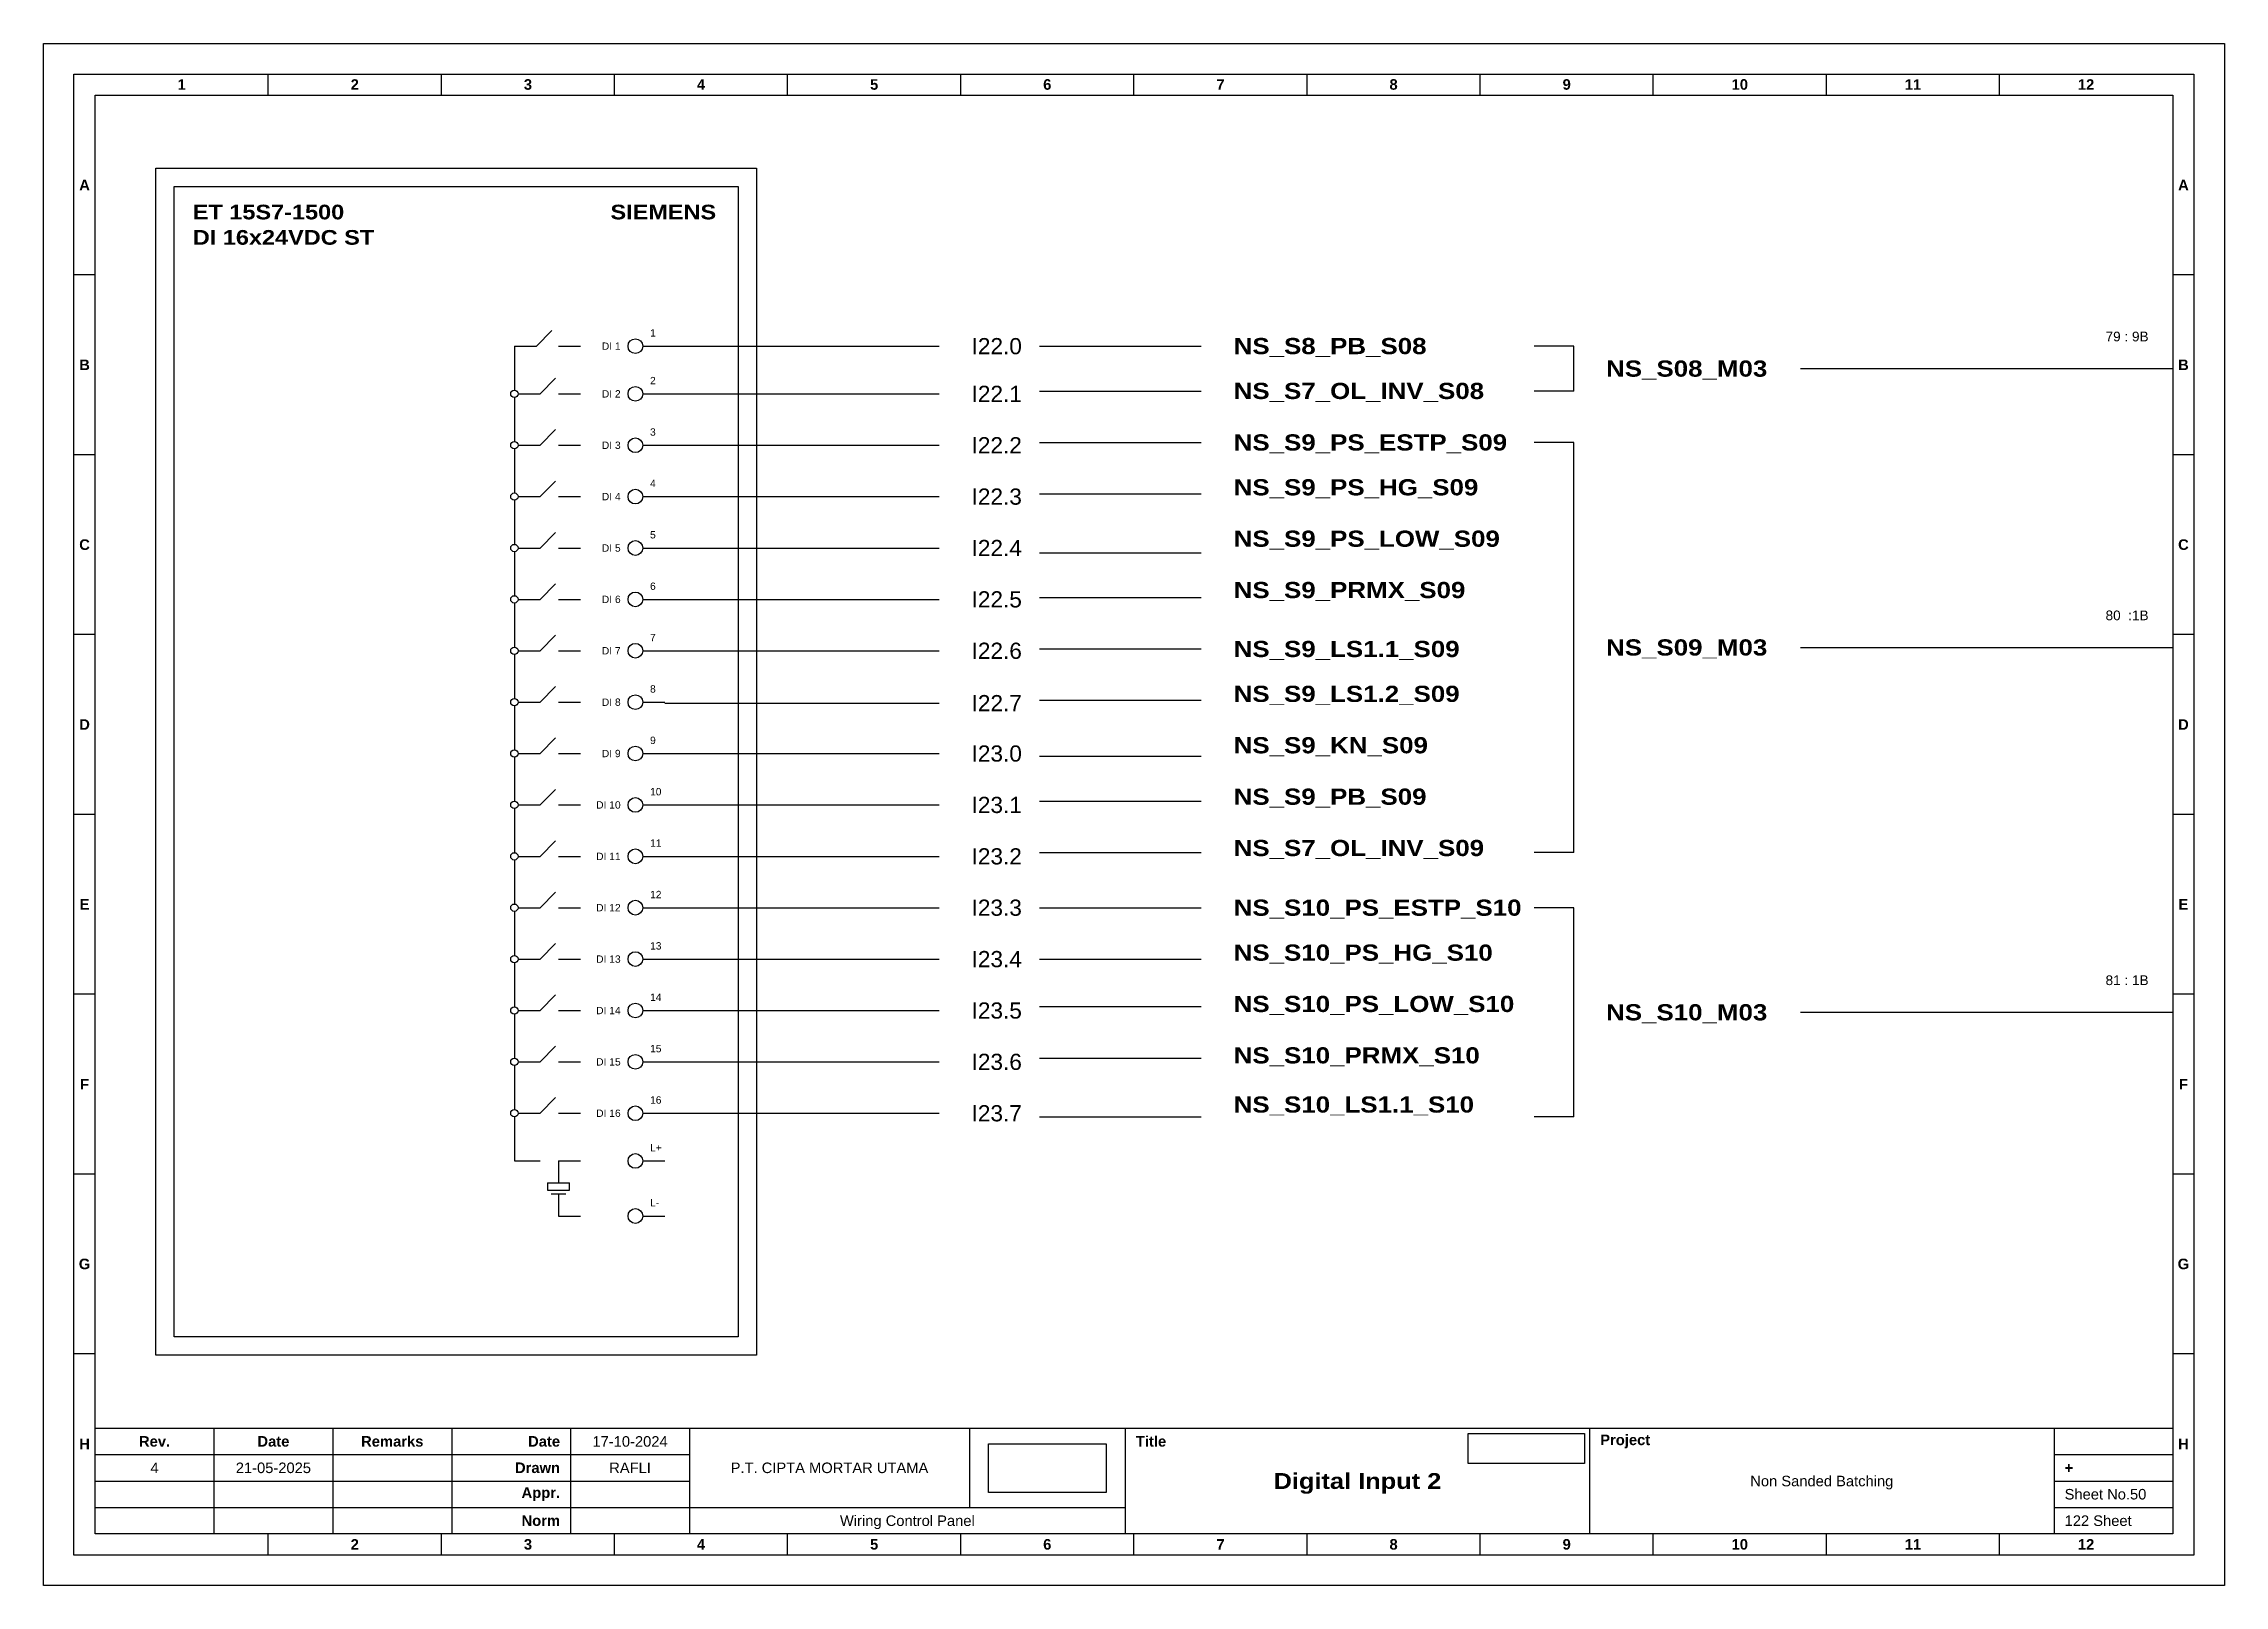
# Model space of a CAD drawing. Header units: centimetres. Extents: x 960 to 2473, y 652 to 2370.
# Drawn here: x 960.8 to 1230.1, y 1840.3 to 2030.8 of the extents above; entities that cross this region are included whole.
import ezdxf
from ezdxf.enums import TextEntityAlignment as Align

# ---------------------------------------------------------------- set-up
doc = ezdxf.new("R2010")
doc.units = ezdxf.units.CM
doc.header["$MEASUREMENT"] = 0
doc.styles.add('Bold', font='ariblk.ttf', dxfattribs={"height": 25.4})
doc.styles.get("Standard").update_dxf_attribs({"font": 'arial.ttf'})
picture_1 = doc.add_image_def('image1.png', size_in_pixel=(2048, 847))
picture_2 = doc.add_image_def('image2.png', size_in_pixel=(2092, 542))

msp = doc.modelspace()

# ---------------------------------------------------------------- texts
at = {"ltscale": 500, "style": 'Bold'}
for s, p in [('ET 15S7-1500', (979.19, 2010.86)), ('DI 16x24VDC ST', (979.19, 2007.73))]:
    msp.add_text(s, height=1.8132, dxfattribs=at).set_placement(p, align=Align.TOP_LEFT)
msp.add_text('SIEMENS', height=1.813, dxfattribs=at).set_placement((1043.82, 2010.86), align=Align.TOP_RIGHT)
at = {"ltscale": 500}
for s, p in [('DI 1', (1032.03, 1993.39)), ('DI 2', (1032.03, 1987.5)), ('DI 3', (1032.03, 1981.15)), ('DI 4', (1032.03, 1974.81)), ('DI 5', (1032.03, 1968.46)), ('DI 6', (1032.03, 1962.12)), ('DI 7', (1032.03, 1955.77)), ('DI 8', (1032.03, 1949.42)), ('DI 9', (1032.03, 1943.08)), ('DI 10', (1032.03, 1936.73)), ('DI 11', (1032.03, 1930.38)), ('DI 12', (1032.03, 1924.04)), ('DI 13', (1032.03, 1917.69)), ('DI 14', (1032.03, 1911.34)), ('DI 15', (1032.03, 1905)), ('DI 16', (1032.03, 1898.65))]:
    msp.add_text(s, height=0.907, dxfattribs=at).set_placement(p, align=Align.MIDDLE_RIGHT)
for s, p in [('1', (1035.66, 1994.3)), ('2', (1035.66, 1988.41)), ('3', (1035.66, 1982.06)), ('4', (1035.66, 1975.71)), ('5', (1035.66, 1969.37)), ('6', (1035.66, 1963.02)), ('7', (1035.66, 1956.68)), ('8', (1035.66, 1950.33)), ('9', (1035.66, 1943.98)), ('10', (1035.66, 1937.64)), ('11', (1035.66, 1931.29)), ('12', (1035.66, 1924.94)), ('13', (1035.66, 1918.6)), ('14', (1035.66, 1912.25)), ('15', (1035.66, 1905.91)), ('16', (1035.66, 1899.56)), ('L+', (1035.66, 1893.67)), ('L-', (1035.66, 1886.87))]:
    msp.add_text(s, height=0.907, dxfattribs=at).set_placement(p, align=Align.BOTTOM_LEFT)
for s, p in [('I22.0', (1075.37, 1993.39)), ('I22.1', (1075.37, 1987.5)), ('I22.2', (1075.37, 1981.15)), ('I22.3', (1075.37, 1974.81)), ('I22.4', (1075.37, 1968.46)), ('I22.5', (1075.37, 1962.12)), ('I22.6', (1075.37, 1955.77)), ('I22.7', (1075.37, 1949.3)), ('I23.0', (1075.37, 1943.08)), ('I23.1', (1075.37, 1936.73)), ('I23.2', (1075.37, 1930.38)), ('I23.3', (1075.37, 1924.04)), ('I23.4', (1075.37, 1917.69)), ('I23.5', (1075.37, 1911.34)), ('I23.6', (1075.37, 1905)), ('I23.7', (1075.37, 1898.65))]:
    msp.add_text(s, height=2, dxfattribs=at).set_placement(p, align=Align.MIDDLE_LEFT)
at = {"ltscale": 500, "style": 'Bold'}
for s, p in [('NS_S8_PB_S08', (1107.74, 1993.4)), ('NS_S08_M03', (1153.74, 1990.62)), ('NS_S7_OL_INV_S08', (1107.74, 1987.86)), ('NS_S9_PS_ESTP_S09', (1107.74, 1981.5)), ('NS_S9_PS_HG_S09', (1107.74, 1975.96)), ('NS_S9_PS_LOW_S09', (1107.74, 1969.61)), ('NS_S9_PRMX_S09', (1107.74, 1963.27)), ('NS_S9_LS1.1_S09', (1107.74, 1955.99)), ('NS_S09_M03', (1153.74, 1956.18)), ('NS_S9_LS1.2_S09', (1107.74, 1950.45)), ('NS_S9_KN_S09', (1107.74, 1944.1)), ('NS_S9_PB_S09', (1107.74, 1937.75)), ('NS_S7_OL_INV_S09', (1107.74, 1931.41)), ('NS_S10_PS_ESTP_S10', (1107.74, 1924.04)), ('NS_S10_PS_HG_S10', (1107.74, 1918.49)), ('NS_S10_PS_LOW_S10', (1107.74, 1912.15)), ('NS_S10_M03', (1153.74, 1911.12)), ('NS_S10_PRMX_S10', (1107.74, 1905.8)), ('NS_S10_LS1.1_S10', (1107.74, 1899.73))]:
    msp.add_text(s, height=2, dxfattribs=at).set_placement(p, align=Align.MIDDLE_LEFT)
at = {"ltscale": 500}
for s, p in [('79 : 9B', (1220.74, 1993.62)), ('80  :1B', (1220.74, 1959.18)), ('81 : 1B', (1220.74, 1914.12))]:
    msp.add_text(s, height=1.2, dxfattribs=at).set_placement(p, align=Align.BOTTOM_RIGHT)

# ---------------------------------------------------------------- blocks, each defined once
blk = doc.blocks.new('KOP MU PROJECT')
at = {"color": 6, "ltscale": 50}
for p, q in [((27.74, 184.05), (27.74, 186.66)), ((49.13, 184.05), (49.13, 186.66)), ((70.51, 184.05), (70.51, 186.66)), ((91.89, 184.05), (91.89, 186.66)), ((113.27, 184.05), (113.27, 186.66)), ((134.66, 184.05), (134.66, 186.66)), ((156.04, 184.05), (156.04, 186.66)), ((177.42, 184.05), (177.42, 186.66)), ((198.8, 184.05), (198.8, 186.66)), ((220.19, 184.05), (220.19, 186.66)), ((241.57, 184.05), (241.57, 186.66)), ((6.36, 161.84), (3.75, 161.84)), ((265.59, 161.84), (262.98, 161.84)), ((6.36, 139.63), (3.75, 139.63)), ((265.59, 139.63), (262.98, 139.63)), ((6.36, 117.42), (3.75, 117.42)), ((265.59, 117.42), (262.98, 117.42)), ((6.36, 95.22), (3.75, 95.22)), ((265.59, 95.22), (262.98, 95.22)), ((6.36, 73.01), (3.75, 73.01)), ((265.59, 73.01), (262.98, 73.01)), ((6.36, 50.8), (3.75, 50.8)), ((265.59, 50.8), (262.98, 50.8)), ((6.36, 28.59), (3.75, 28.59)), ((265.59, 28.59), (262.98, 28.59)), ((27.74, 3.75), (27.74, 6.36)), ((49.13, 3.75), (49.13, 6.36)), ((70.51, 3.75), (70.51, 6.36)), ((91.89, 3.75), (91.89, 6.36)), ((113.27, 3.75), (113.27, 6.36)), ((134.66, 3.75), (134.66, 6.36)), ((156.04, 3.75), (156.04, 6.36)), ((177.42, 3.75), (177.42, 6.36)), ((198.8, 3.75), (198.8, 6.36)), ((220.19, 3.75), (220.19, 6.36)), ((241.57, 3.75), (241.57, 6.36))]:
    blk.add_line(p, q, dxfattribs=at)
at = {"ltscale": 50}
for p, q in [((6.36, 19.41), (262.98, 19.41)), ((21.04, 19.41), (21.04, 6.36)), ((35.72, 19.41), (35.72, 6.36)), ((50.41, 19.41), (50.41, 6.36)), ((65.09, 19.41), (65.09, 6.36)), ((79.77, 19.41), (79.77, 6.36)), ((114.35, 19.41), (114.35, 9.62)), ((133.6, 19.41), (133.6, 6.36)), ((190.95, 19.41), (190.95, 6.36)), ((248.3, 19.41), (248.3, 6.36)), ((6.36, 16.15), (79.77, 16.15)), ((248.3, 16.15), (262.98, 16.15)), ((6.36, 12.89), (79.77, 12.89)), ((248.3, 12.89), (262.98, 12.89)), ((6.36, 9.62), (133.6, 9.62)), ((248.3, 9.62), (262.98, 9.62))]:
    blk.add_line(p, q, dxfattribs=at)
at = {"color": 1, "ltscale": 50}
blk.add_lwpolyline([(269.34, 0), (0, 0), (0, 190.41), (269.34, 190.41)], close=True, dxfattribs=at)
at = {"color": 6, "ltscale": 50}
for points in [[(265.59, 3.75), (3.75, 3.75), (3.75, 186.66), (265.59, 186.66)], [(262.98, 6.36), (6.36, 6.36), (6.36, 184.05), (262.98, 184.05)]]:
    blk.add_lwpolyline(points, close=True, dxfattribs=at)
at = {"ltscale": 50, "char_height": 1.305, "attachment_point": 4}
for s, width, heights, insert in [('\\pxqc;{\\fArial|b1|i0|c0|p34;1}', 21.3825, [2.51], (6.36, 185.36)), ('\\pxqc;{\\fArial|b1|i0|c0|p34;2}', 21.3825, [2.51], (27.74, 185.36)), ('\\pxqc;{\\fArial|b1|i0|c0|p34;3}', 21.3825, [2.51], (49.13, 185.36)), ('\\pxqc;{\\fArial|b1|i0|c0|p34;4}', 21.3825, [2.51], (70.51, 185.36)), ('\\pxqc;{\\fArial|b1|i0|c0|p34;5}', 21.3825, [2.51], (91.89, 185.36)), ('\\pxqc;{\\fArial|b1|i0|c0|p34;6}', 21.3825, [2.51], (113.27, 185.36)), ('\\pxqc;{\\fArial|b1|i0|c0|p34;7}', 21.3825, [2.51], (134.66, 185.36)), ('\\pxqc;{\\fArial|b1|i0|c0|p34;8}', 21.3825, [2.51], (156.04, 185.36)), ('\\pxqc;{\\fArial|b1|i0|c0|p34;9}', 21.3825, [2.51], (177.42, 185.36)), ('\\pxqc;{\\fArial|b1|i0|c0|p34;10}', 21.3825, [2.51], (198.8, 185.36)), ('\\pxqc;{\\fArial|b1|i0|c0|p34;11}', 21.3825, [2.51], (220.19, 185.36)), ('\\pxqc;{\\fArial|b1|i0|c0|p34;12}', 21.3825, [2.51], (241.57, 185.36)), ('\\pxqc;{\\fArial|b1|i0|c0|p34;A}', 2.61, [2.51], (3.75, 172.95)), ('\\pxqc;{\\fArial|b1|i0|c0|p34;A}', 2.61, [2.51], (262.98, 172.95)), ('\\pxqc;{\\fArial|b1|i0|c0|p34;B}', 2.61, [2.51], (3.75, 150.74)), ('\\pxqc;{\\fArial|b1|i0|c0|p34;B}', 2.61, [2.51], (262.98, 150.74)), ('\\pxqc;{\\fArial|b1|i0|c0|p34;C}', 2.61, [2.51], (3.75, 128.53)), ('\\pxqc;{\\fArial|b1|i0|c0|p34;C}', 2.61, [2.51], (262.98, 128.53)), ('\\pxqc;{\\fArial|b1|i0|c0|p34;D}', 2.61, [2.51], (3.75, 106.32)), ('\\pxqc;{\\fArial|b1|i0|c0|p34;D}', 2.61, [2.51], (262.98, 106.32)), ('\\pxqc;{\\fArial|b1|i0|c0|p34;E}', 2.61, [2.51], (3.75, 84.11)), ('\\pxqc;{\\fArial|b1|i0|c0|p34;E}', 2.61, [2.51], (262.98, 84.11)), ('\\pxqc;{\\fArial|b1|i0|c0|p34;F}', 2.61, [2.51], (3.75, 61.9)), ('\\pxqc;{\\fArial|b1|i0|c0|p34;F}', 2.61, [2.51], (262.98, 61.9)), ('\\pxqc;{\\fArial|b1|i0|c0|p34;G}', 2.61, [2.51], (3.75, 39.69)), ('\\pxqc;{\\fArial|b1|i0|c0|p34;G}', 2.61, [2.51], (262.98, 39.69)), ('\\pxqc;{\\fArial|b1|i0|c0|p34;H}', 2.61, [2.51], (3.75, 17.47)), ('\\pxqc;{\\fArial|b1|i0|c0|p34;Rev.}', 14.6811, [2.88], (6.36, 17.78)), ('\\pxqc;{\\fArial|b1|i0|c0|p34;Date}', 14.6811, [2.88], (21.04, 17.78)), ('\\pxqc;{\\fArial|b1|i0|c0|p34;Remarks}', 14.6811, [2.88], (35.72, 17.78)), ('\\pxqr;{\\fArial|b1|i0|c0|p34;Date}', 13.3761, [2.88], (50.41, 17.78)), ('\\pxql;{\\fArial|b1|i0|c0|p34;Title}', 50.2419, [2.88], (134.9, 17.78)), ('\\pxql;{\\fArial|b1|i0|c0|p34;Project}', 50.2419, [2.88], (192.25, 17.78)), ('\\pxqc;{\\fArial|b1|i0|c0|p34;H}', 2.61, [2.51], (262.98, 17.47)), ('\\pxqr;{\\fArial|b1|i0|c0|p34;Drawn}', 13.3761, [2.88], (50.41, 14.52)), ('\\pxql;{\\fArial|b1|i0|c0|p34;+}', 14.6811, [2.88], (249.61, 14.52)), ('\\pxqr;{\\fArial|b1|i0|c0|p34;Appr.}', 13.3761, [2.88], (50.41, 11.26)), ('\\pxqr;{\\fArial|b1|i0|c0|p34;Norm}', 13.3761, [2.88], (50.41, 7.99)), ('\\pxqc;{\\fArial|b1|i0|c0|p34;2}', 21.3825, [2.51], (27.74, 5.06)), ('\\pxqc;{\\fArial|b1|i0|c0|p34;3}', 21.3825, [2.51], (49.13, 5.06)), ('\\pxqc;{\\fArial|b1|i0|c0|p34;4}', 21.3825, [2.51], (70.51, 5.06)), ('\\pxqc;{\\fArial|b1|i0|c0|p34;5}', 21.3825, [2.51], (91.89, 5.06)), ('\\pxqc;{\\fArial|b1|i0|c0|p34;6}', 21.3825, [2.51], (113.27, 5.06)), ('\\pxqc;{\\fArial|b1|i0|c0|p34;7}', 21.3825, [2.51], (134.66, 5.06)), ('\\pxqc;{\\fArial|b1|i0|c0|p34;8}', 21.3825, [2.51], (156.04, 5.06)), ('\\pxqc;{\\fArial|b1|i0|c0|p34;9}', 21.3825, [2.51], (177.42, 5.06)), ('\\pxqc;{\\fArial|b1|i0|c0|p34;10}', 21.3825, [2.51], (198.8, 5.06)), ('\\pxqc;{\\fArial|b1|i0|c0|p34;11}', 21.3825, [2.51], (220.19, 5.06)), ('\\pxqc;{\\fArial|b1|i0|c0|p34;12}', 21.3825, [2.51], (241.57, 5.06))]:
    blk.add_mtext_dynamic_manual_height_columns(s, width=width, gutter_width=0.0326, heights=heights, dxfattribs=dict(at, insert=insert))
at = {"ltscale": 50}
for tag, p in [('DATECREATED', (72.43, 17.78)), ('REV', (13.7, 14.52)), ('REVDATE', (28.38, 14.52)), ('REMARKS', (43.06, 14.52)), ('DRAWN', (72.43, 14.52)), ('COMPANY', (97.06, 14.52)), ('PROJECT', (219.62, 12.89)), ('APPR', (72.43, 11.26)), ('NORM', (72.43, 7.99)), ('DRAWINGCATEGORY', (106.68, 7.99)), ('DESCRIPTION', (162.27, 10.03))]:
    blk.add_attdef(tag, text='', height=1.3, dxfattribs=at).set_placement(p, align=Align.MIDDLE_CENTER)
at = {"ltscale": 50, "style": 'Bold'}
blk.add_attdef('TITLE', text='', height=1.96, dxfattribs=at).set_placement((162.27, 12.89), align=Align.MIDDLE_CENTER)
at = {"ltscale": 50}
for tag, p in [('SHEETNUMBER', (249.61, 11.26)), ('TOTALSHEET', (249.61, 7.99))]:
    blk.add_attdef(tag, text='', height=1.3, dxfattribs=at).set_placement(p, align=Align.MIDDLE_LEFT)
image = blk.add_image(picture_1, insert=(116.72, 11.48), size_in_units=(14.5, 6), dxfattribs=at)
image.dxf.flags = 15
image = blk.add_image(picture_2, insert=(175.94, 15.04), size_in_units=(14.36, 3.72), dxfattribs=at)
image.dxf.flags = 15

# ---------------------------------------------------------------- linework, layer by layer
at = {"ltscale": 50}
for p, q in [((1018.9, 1993.39), (1021.62, 1993.39)), ((1018.9, 1993.39), (1018.9, 1987.95)), ((1021.62, 1993.39), (1023.54, 1995.32)), ((1024.34, 1993.39), (1027.06, 1993.39)), ((1022.07, 1987.5), (1024, 1989.42)), ((1018.9, 1987.05), (1018.9, 1981.61)), ((1019.35, 1987.5), (1022.07, 1987.5)), ((1024.34, 1987.5), (1027.06, 1987.5)), ((1022.07, 1981.15), (1024, 1983.08)), ((1018.9, 1980.7), (1018.9, 1975.26)), ((1019.35, 1981.15), (1022.07, 1981.15)), ((1024.34, 1981.15), (1027.06, 1981.15)), ((1018.9, 1974.35), (1018.9, 1968.92)), ((1019.35, 1974.81), (1022.07, 1974.81)), ((1022.07, 1974.81), (1024, 1976.73)), ((1024.34, 1974.81), (1027.06, 1974.81)), ((1022.07, 1968.46), (1024, 1970.39)), ((1018.9, 1968.01), (1018.9, 1962.57)), ((1019.35, 1968.46), (1022.07, 1968.46)), ((1024.34, 1968.46), (1027.06, 1968.46)), ((1022.07, 1962.12), (1024, 1964.04)), ((1018.9, 1961.66), (1018.9, 1956.22)), ((1019.35, 1962.12), (1022.07, 1962.12)), ((1024.34, 1962.12), (1027.06, 1962.12)), ((1019.35, 1955.77), (1022.07, 1955.77)), ((1022.07, 1955.77), (1024, 1957.69)), ((1024.34, 1955.77), (1027.06, 1955.77)), ((1018.9, 1955.32), (1018.9, 1949.88)), ((1022.07, 1949.42), (1024, 1951.35)), ((1018.9, 1948.97), (1018.9, 1943.53)), ((1019.35, 1949.42), (1022.07, 1949.42)), ((1024.34, 1949.42), (1027.06, 1949.42)), ((1022.07, 1943.08), (1024, 1945)), ((1018.9, 1942.62), (1018.9, 1937.18)), ((1019.35, 1943.08), (1022.07, 1943.08)), ((1024.34, 1943.08), (1027.06, 1943.08)), ((1019.35, 1936.73), (1022.07, 1936.73)), ((1022.07, 1936.73), (1024, 1938.65)), ((1024.34, 1936.73), (1027.06, 1936.73)), ((1018.9, 1936.28), (1018.9, 1930.84)), ((1022.07, 1930.38), (1024, 1932.31)), ((1018.9, 1929.93), (1018.9, 1924.49)), ((1019.35, 1930.38), (1022.07, 1930.38)), ((1024.34, 1930.38), (1027.06, 1930.38)), ((1022.07, 1924.04), (1024, 1925.96)), ((1018.9, 1923.58), (1018.9, 1918.14)), ((1019.35, 1924.04), (1022.07, 1924.04)), ((1024.34, 1924.04), (1027.06, 1924.04)), ((1022.07, 1917.69), (1024, 1919.61)), ((1018.9, 1917.24), (1018.9, 1911.8)), ((1019.35, 1917.69), (1022.07, 1917.69)), ((1024.34, 1917.69), (1027.06, 1917.69)), ((1022.07, 1911.34), (1024, 1913.27)), ((1018.9, 1910.89), (1018.9, 1905.45)), ((1019.35, 1911.34), (1022.07, 1911.34)), ((1024.34, 1911.34), (1027.06, 1911.34)), ((1018.9, 1904.55), (1018.9, 1899.11)), ((1019.35, 1905), (1022.07, 1905)), ((1022.07, 1905), (1024, 1906.92)), ((1024.34, 1905), (1027.06, 1905)), ((1022.07, 1898.65), (1024, 1900.58)), ((1018.9, 1898.2), (1018.9, 1892.76)), ((1019.35, 1898.65), (1022.07, 1898.65)), ((1024.34, 1898.65), (1027.06, 1898.65)), ((1018.9, 1892.76), (1022.07, 1892.76)), ((1024.34, 1892.76), (1027.06, 1892.76)), ((1024.34, 1892.76), (1024.34, 1890.04)), ((1022.98, 1890.04), (1025.7, 1890.04)), ((1022.98, 1890.04), (1022.98, 1889.14)), ((1022.98, 1889.14), (1025.7, 1889.14)), ((1023.43, 1888.68), (1025.25, 1888.68)), ((1024.34, 1888.68), (1024.34, 1885.96)), ((1025.7, 1889.14), (1025.7, 1890.04)), ((1024.34, 1885.96), (1027.06, 1885.96))]:
    msp.add_line(p, q, dxfattribs=at)
at = {"color": 6, "ltscale": 50}
for p, q in [((1034.75, 1993.39), (1037.47, 1993.39)), ((1034.75, 1987.5), (1037.47, 1987.5)), ((1034.75, 1981.15), (1037.47, 1981.15)), ((1034.75, 1974.81), (1037.47, 1974.81)), ((1034.75, 1968.46), (1037.47, 1968.46)), ((1034.75, 1962.12), (1037.47, 1962.12)), ((1034.75, 1955.77), (1037.47, 1955.77)), ((1034.75, 1949.42), (1037.47, 1949.42)), ((1034.75, 1943.08), (1037.47, 1943.08)), ((1034.75, 1936.73), (1037.47, 1936.73)), ((1034.75, 1930.38), (1037.47, 1930.38)), ((1034.75, 1924.04), (1037.47, 1924.04)), ((1034.75, 1917.69), (1037.47, 1917.69)), ((1034.75, 1911.34), (1037.47, 1911.34)), ((1034.75, 1905), (1037.47, 1905)), ((1034.75, 1898.65), (1037.47, 1898.65)), ((1034.75, 1892.76), (1037.47, 1892.76)), ((1034.75, 1885.96), (1037.47, 1885.96))]:
    msp.add_line(p, q, dxfattribs=at)
at = {"color": 146, "ltscale": 50, "true_color": 0x105689}
for p, q in [((1037.47, 1993.39), (1071.37, 1993.39)), ((1083.74, 1993.39), (1103.74, 1993.39)), ((1149.74, 1993.39), (1144.87, 1993.39)), ((1149.74, 1987.85), (1149.74, 1993.39)), ((1177.74, 1990.62), (1223.74, 1990.62)), ((1083.74, 1987.85), (1103.74, 1987.85)), ((1149.74, 1987.85), (1144.87, 1987.85)), ((1037.47, 1987.5), (1071.37, 1987.5)), ((1037.47, 1981.15), (1071.37, 1981.15)), ((1083.74, 1981.5), (1103.74, 1981.5)), ((1149.74, 1981.5), (1144.87, 1981.5)), ((1149.74, 1930.86), (1149.74, 1981.5)), ((1037.47, 1974.81), (1071.37, 1974.81)), ((1083.74, 1975.16), (1103.74, 1975.16)), ((1037.47, 1968.46), (1071.37, 1968.46)), ((1083.74, 1967.88), (1103.74, 1967.88)), ((1037.47, 1962.12), (1071.37, 1962.12)), ((1083.74, 1962.34), (1103.74, 1962.34)), ((1037.47, 1955.77), (1071.37, 1955.77)), ((1083.74, 1955.99), (1103.74, 1955.99)), ((1177.74, 1956.18), (1223.74, 1956.18)), ((1037.47, 1949.3), (1071.37, 1949.3)), ((1083.74, 1949.65), (1103.74, 1949.65)), ((1037.47, 1943.08), (1071.37, 1943.08)), ((1083.74, 1942.75), (1103.74, 1942.75)), ((1037.47, 1936.73), (1071.37, 1936.73)), ((1083.74, 1937.21), (1103.74, 1937.21)), ((1037.47, 1930.38), (1071.37, 1930.38)), ((1083.74, 1930.86), (1103.74, 1930.86)), ((1149.74, 1930.86), (1144.87, 1930.86)), ((1037.47, 1924.04), (1071.37, 1924.04)), ((1083.74, 1924.04), (1103.74, 1924.04)), ((1149.74, 1924.04), (1144.87, 1924.04)), ((1149.74, 1898.2), (1149.74, 1924.04)), ((1037.47, 1917.69), (1071.37, 1917.69)), ((1083.74, 1917.69), (1103.74, 1917.69)), ((1037.47, 1911.34), (1071.37, 1911.34)), ((1083.74, 1911.82), (1103.74, 1911.82)), ((1177.74, 1911.12), (1223.74, 1911.12)), ((1037.47, 1905), (1071.37, 1905)), ((1083.74, 1905.47), (1103.74, 1905.47)), ((1037.47, 1898.65), (1071.37, 1898.65)), ((1083.74, 1898.2), (1103.74, 1898.2)), ((1149.74, 1898.2), (1144.87, 1898.2))]:
    msp.add_line(p, q, dxfattribs=at)
at = {"ltscale": 50}
msp.add_lwpolyline([(974.62, 2015.39), (1048.81, 2015.39), (1048.81, 1868.76), (974.62, 1868.76)], close=True, dxfattribs=at)
at = {"color": 6, "linetype": 'Continuous', "ltscale": 50}
msp.add_lwpolyline([(976.89, 2013.12), (1046.54, 2013.12), (1046.54, 1871.02), (976.89, 1871.02)], close=True, dxfattribs=at)
at = {"color": 6, "ltscale": 500}
for centre in [(1033.85, 1993.39), (1033.85, 1987.5), (1033.85, 1981.15), (1033.85, 1974.81), (1033.85, 1968.46), (1033.85, 1962.12), (1033.85, 1955.77), (1033.85, 1949.42), (1033.85, 1943.08), (1033.85, 1936.73), (1033.85, 1930.38), (1033.85, 1924.04), (1033.85, 1917.69), (1033.85, 1911.34), (1033.85, 1905), (1033.85, 1898.65), (1033.85, 1892.76), (1033.85, 1885.96)]:
    msp.add_circle(centre, 0.907, dxfattribs=at)
at = {"ltscale": 500}
for centre in [(1018.9, 1987.5), (1018.9, 1981.15), (1018.9, 1974.81), (1018.9, 1968.46), (1018.9, 1962.12), (1018.9, 1955.77), (1018.9, 1949.42), (1018.9, 1943.08), (1018.9, 1936.73), (1018.9, 1930.38), (1018.9, 1924.04), (1018.9, 1917.69), (1018.9, 1911.34), (1018.9, 1905), (1018.9, 1898.65)]:
    msp.add_circle(centre, 0.453, dxfattribs=at)

# ---------------------------------------------------------------- block references
msp.add_blockref('KOP MU PROJECT', (960.76, 1840.34)).add_auto_attribs({'TITLE': 'Digital Input 2', 'PROJECT': 'Non Sanded Batching', 'COMPANY': 'P.T. CIPTA MORTAR UTAMA', 'DRAWINGCATEGORY': 'Wiring Control Panel', 'DRAWN': 'RAFLI', 'DATECREATED': '17-10-2024', 'REVDATE': '21-05-2025', 'REV': '4', 'SHEETNUMBER': 'Sheet No.50', 'TOTALSHEET': '122 Sheet'})

msp.set_redraw_order([(e.dxf.handle, doc.entitydb.next_handle()) for e in msp.query("TEXT MTEXT ATTDEF DIMENSION ARC_DIMENSION")])  # texts and dimensions are drawn at this point

doc.saveas('drawing.dxf')
